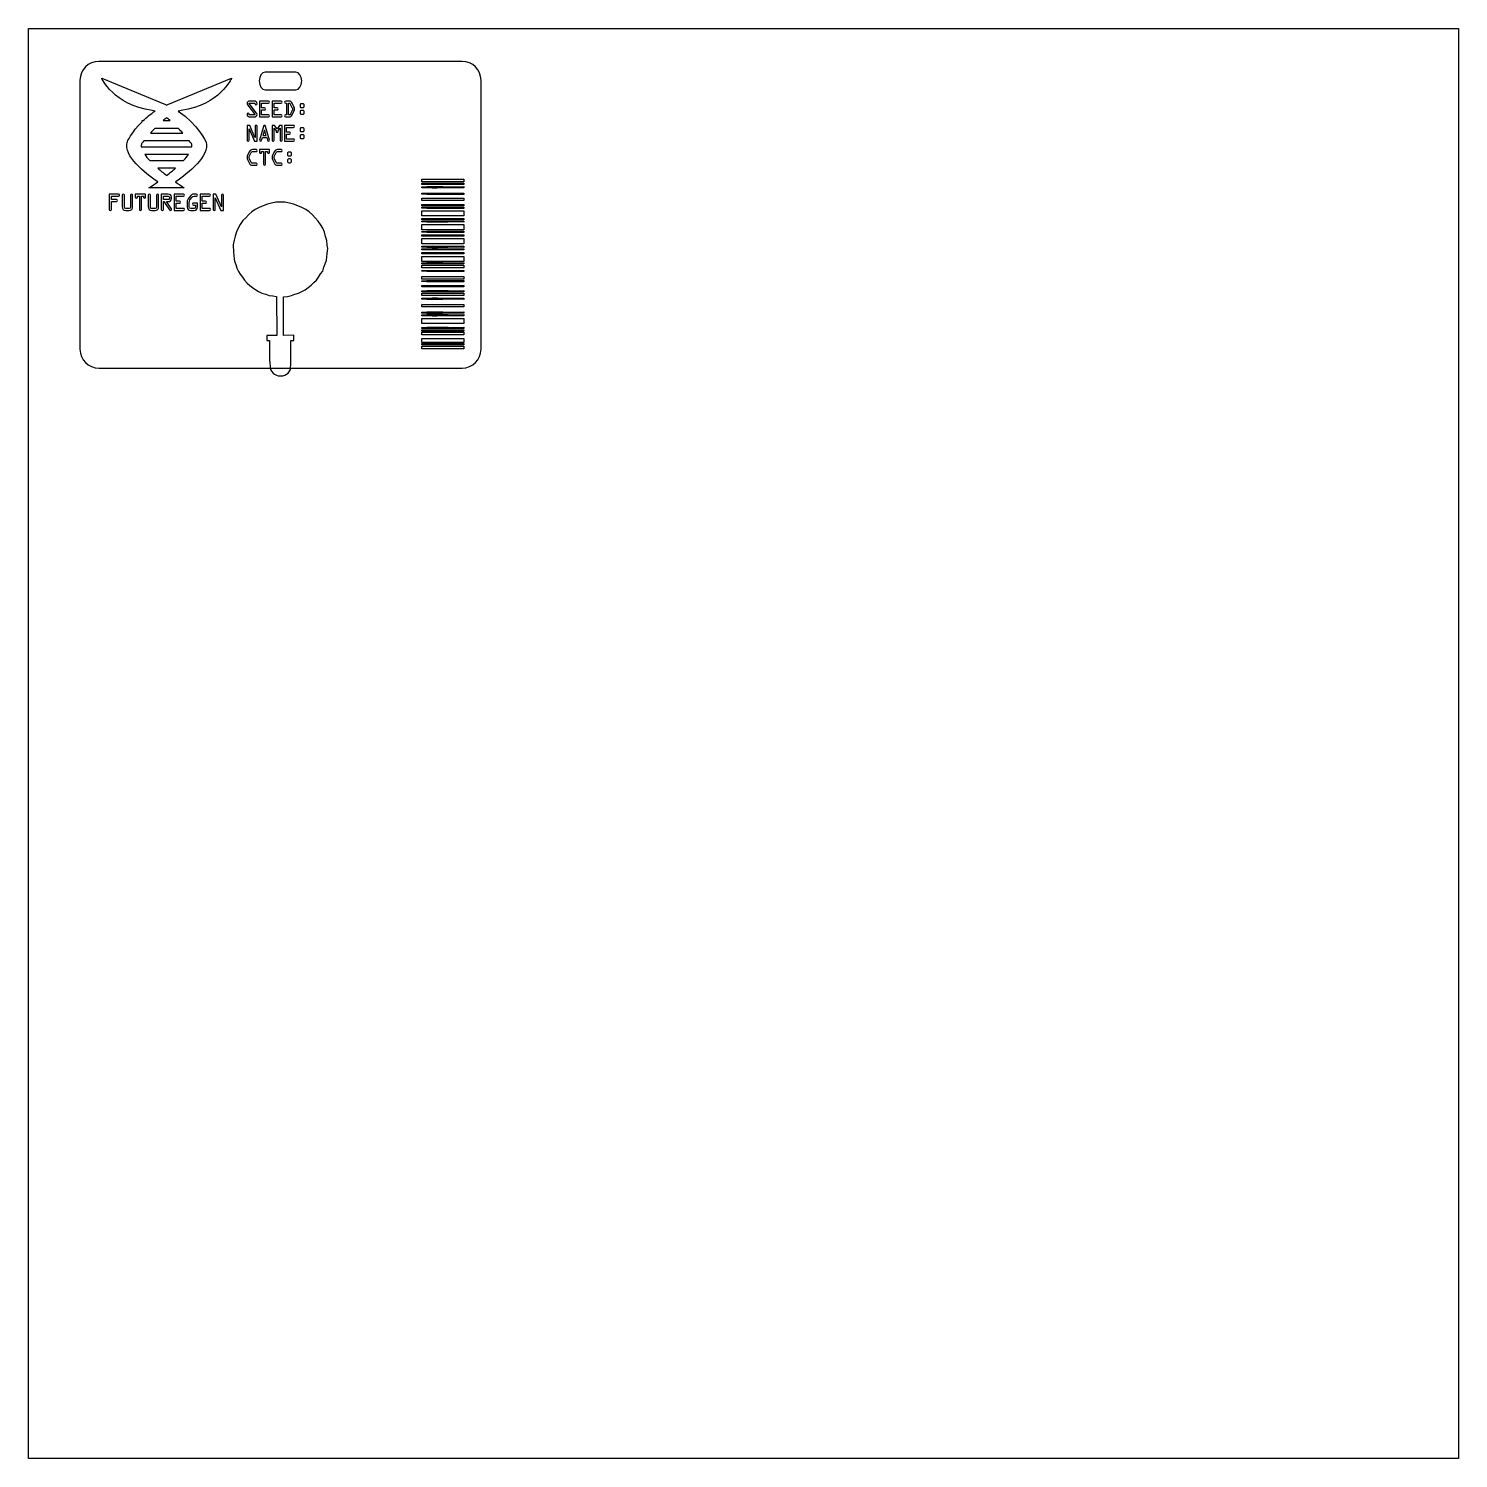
# Model space of a CAD drawing. Extents: x 3 to 303, y -6 to 294.
import ezdxf

# ---------------------------------------------------------------- set-up
doc = ezdxf.new("R2010")
doc.units = 0
doc.header["$MEASUREMENT"] = 0
doc.layers.add('LAYER_1', color=7, linetype='CONTINUOUS')

# ---------------------------------------------------------------- blocks, each defined once
blk = doc.blocks.new('BLOCK_2')
at = {"layer": 'LAYER_1', "color": 7}
for points, knots in [([(19.64, 259.68), (19.64, 259.68), (21.59, 259.68), (21.59, 259.68), (21.71, 259.68), (21.81, 259.61), (21.81, 259.46), (21.81, 259.3), (21.71, 259.24), (21.59, 259.24), (21.59, 259.24), (20.08, 259.24), (20.08, 259.24), (20.08, 259.24), (20.08, 258.56), (20.08, 258.56), (20.08, 258.56), (21.16, 258.56), (21.16, 258.56), (21.28, 258.56), (21.38, 258.5), (21.38, 258.34), (21.38, 258.18), (21.28, 258.12), (21.16, 258.12), (21.16, 258.12), (20.08, 258.12), (20.08, 258.12), (20.08, 258.12), (20.08, 256.48), (20.08, 256.48), (20.08, 256.34), (20.02, 256.26), (19.86, 256.26), (19.7, 256.26), (19.64, 256.34), (19.64, 256.48), (19.64, 256.48), (19.64, 259.68), (19.64, 259.68)], [0, 0, 0, 0, 1, 1, 1, 2, 2, 2, 3, 3, 3, 4, 4, 4, 5, 5, 5, 6, 6, 6, 7, 7, 7, 8, 8, 8, 9, 9, 9, 10, 10, 10, 11, 11, 11, 12, 12, 12, 13, 13, 13, 13]), ([(23.08, 256.26), (22.86, 256.26), (22.69, 256.31), (22.53, 256.48), (22.39, 256.65), (22.37, 256.8), (22.37, 257.01), (22.37, 257.01), (22.37, 259.46), (22.37, 259.46), (22.37, 259.6), (22.43, 259.68), (22.58, 259.68), (22.74, 259.68), (22.8, 259.6), (22.8, 259.46), (22.8, 259.46), (22.8, 257.01), (22.8, 257.01), (22.8, 256.76), (22.88, 256.7), (23.08, 256.7), (23.08, 256.7), (23.82, 256.7), (23.82, 256.7), (24.02, 256.7), (24.1, 256.76), (24.1, 257.01), (24.1, 257.01), (24.1, 259.46), (24.1, 259.46), (24.1, 259.6), (24.16, 259.68), (24.32, 259.68), (24.47, 259.68), (24.53, 259.6), (24.53, 259.46), (24.53, 259.46), (24.53, 257.01), (24.53, 257.01), (24.53, 256.8), (24.51, 256.65), (24.37, 256.48), (24.21, 256.31), (24.04, 256.26), (23.82, 256.26), (23.82, 256.26), (23.08, 256.26), (23.08, 256.26)], [0, 0, 0, 0, 1, 1, 1, 2, 2, 2, 3, 3, 3, 4, 4, 4, 5, 5, 5, 6, 6, 6, 7, 7, 7, 8, 8, 8, 9, 9, 9, 10, 10, 10, 11, 11, 11, 12, 12, 12, 13, 13, 13, 14, 14, 14, 15, 15, 15, 16, 16, 16, 16]), ([(25.53, 259.24), (25.53, 259.24), (25.53, 259.08), (25.53, 259.08), (25.53, 258.94), (25.47, 258.86), (25.31, 258.86), (25.15, 258.86), (25.09, 258.94), (25.09, 259.08), (25.09, 259.08), (25.09, 259.68), (25.09, 259.68), (25.09, 259.68), (27.26, 259.68), (27.26, 259.68), (27.26, 259.68), (27.26, 259.08), (27.26, 259.08), (27.26, 258.94), (27.2, 258.86), (27.04, 258.86), (26.88, 258.86), (26.82, 258.94), (26.82, 259.08), (26.82, 259.08), (26.82, 259.24), (26.82, 259.24), (26.82, 259.24), (26.39, 259.24), (26.39, 259.24), (26.39, 259.24), (26.39, 256.48), (26.39, 256.48), (26.39, 256.34), (26.33, 256.26), (26.17, 256.26), (26.02, 256.26), (25.95, 256.34), (25.95, 256.48), (25.95, 256.48), (25.95, 259.24), (25.95, 259.24), (25.95, 259.24), (25.53, 259.24), (25.53, 259.24)], [0, 0, 0, 0, 1, 1, 1, 2, 2, 2, 3, 3, 3, 4, 4, 4, 5, 5, 5, 6, 6, 6, 7, 7, 7, 8, 8, 8, 9, 9, 9, 10, 10, 10, 11, 11, 11, 12, 12, 12, 13, 13, 13, 14, 14, 14, 15, 15, 15, 15]), ([(28.52, 256.26), (28.3, 256.26), (28.13, 256.31), (27.98, 256.48), (27.83, 256.65), (27.81, 256.8), (27.81, 257.01), (27.81, 257.01), (27.81, 259.46), (27.81, 259.46), (27.81, 259.6), (27.87, 259.68), (28.03, 259.68), (28.19, 259.68), (28.25, 259.6), (28.25, 259.46), (28.25, 259.46), (28.25, 257.01), (28.25, 257.01), (28.25, 256.76), (28.33, 256.7), (28.52, 256.7), (28.52, 256.7), (29.27, 256.7), (29.27, 256.7), (29.47, 256.7), (29.54, 256.76), (29.54, 257.01), (29.54, 257.01), (29.54, 259.46), (29.54, 259.46), (29.54, 259.6), (29.6, 259.68), (29.76, 259.68), (29.92, 259.68), (29.98, 259.6), (29.98, 259.46), (29.98, 259.46), (29.98, 257.01), (29.98, 257.01), (29.98, 256.8), (29.96, 256.65), (29.82, 256.48), (29.66, 256.31), (29.49, 256.26), (29.27, 256.26), (29.27, 256.26), (28.52, 256.26), (28.52, 256.26)], [0, 0, 0, 0, 1, 1, 1, 2, 2, 2, 3, 3, 3, 4, 4, 4, 5, 5, 5, 6, 6, 6, 7, 7, 7, 8, 8, 8, 9, 9, 9, 10, 10, 10, 11, 11, 11, 12, 12, 12, 13, 13, 13, 14, 14, 14, 15, 15, 15, 16, 16, 16, 16]), ([(30.98, 256.48), (30.98, 256.34), (30.91, 256.26), (30.76, 256.26), (30.6, 256.26), (30.54, 256.34), (30.54, 256.48), (30.54, 256.48), (30.54, 259.68), (30.54, 259.68), (30.54, 259.68), (32.01, 259.68), (32.01, 259.68), (32.36, 259.68), (32.71, 259.43), (32.71, 259.04), (32.71, 259.04), (32.71, 258.74), (32.71, 258.74), (32.71, 258.32), (32.36, 258.11), (32.01, 258.11), (32.01, 258.11), (31.61, 258.11), (31.61, 258.11), (31.61, 258.11), (32.6, 256.7), (32.6, 256.7), (32.65, 256.63), (32.71, 256.55), (32.71, 256.47), (32.71, 256.34), (32.61, 256.26), (32.48, 256.26), (32.39, 256.26), (32.34, 256.31), (32.29, 256.38), (32.29, 256.38), (31.08, 258.11), (31.08, 258.11), (31.08, 258.11), (30.98, 258.11), (30.98, 258.11), (30.98, 258.11), (30.98, 256.48), (30.98, 256.48)], [0, 0, 0, 0, 1, 1, 1, 2, 2, 2, 3, 3, 3, 4, 4, 4, 5, 5, 5, 6, 6, 6, 7, 7, 7, 8, 8, 8, 9, 9, 9, 10, 10, 10, 11, 11, 11, 12, 12, 12, 13, 13, 13, 14, 14, 14, 15, 15, 15, 15]), ([(30.98, 258.55), (30.98, 258.55), (31.95, 258.55), (31.95, 258.55), (32.07, 258.55), (32.27, 258.56), (32.27, 258.74), (32.27, 258.74), (32.27, 259.04), (32.27, 259.04), (32.27, 259.22), (32.09, 259.24), (31.96, 259.24), (31.96, 259.24), (30.98, 259.24), (30.98, 259.24), (30.98, 259.24), (30.98, 258.55), (30.98, 258.55)], [0, 0, 0, 0, 1, 1, 1, 2, 2, 2, 3, 3, 3, 4, 4, 4, 5, 5, 5, 6, 6, 6, 6]), ([(35.21, 256.7), (35.32, 256.7), (35.43, 256.64), (35.43, 256.48), (35.43, 256.32), (35.32, 256.26), (35.21, 256.26), (35.21, 256.26), (33.26, 256.26), (33.26, 256.26), (33.26, 256.26), (33.26, 259.68), (33.26, 259.68), (33.26, 259.68), (35.21, 259.68), (35.21, 259.68), (35.32, 259.68), (35.43, 259.61), (35.43, 259.46), (35.43, 259.3), (35.32, 259.24), (35.21, 259.24), (35.21, 259.24), (33.7, 259.24), (33.7, 259.24), (33.7, 259.24), (33.7, 258.19), (33.7, 258.19), (33.7, 258.19), (34.35, 258.19), (34.35, 258.19), (34.46, 258.19), (34.57, 258.13), (34.57, 257.97), (34.57, 257.81), (34.46, 257.75), (34.35, 257.75), (34.35, 257.75), (33.7, 257.75), (33.7, 257.75), (33.7, 257.75), (33.7, 256.7), (33.7, 256.7), (33.7, 256.7), (35.21, 256.7), (35.21, 256.7)], [0, 0, 0, 0, 1, 1, 1, 2, 2, 2, 3, 3, 3, 4, 4, 4, 5, 5, 5, 6, 6, 6, 7, 7, 7, 8, 8, 8, 9, 9, 9, 10, 10, 10, 11, 11, 11, 12, 12, 12, 13, 13, 13, 14, 14, 14, 15, 15, 15, 15]), ([(37.29, 257.37), (37.17, 257.37), (37.07, 257.44), (37.07, 257.59), (37.07, 257.75), (37.17, 257.81), (37.29, 257.81), (37.29, 257.81), (38.15, 257.81), (38.15, 257.81), (38.15, 257.81), (38.15, 256.95), (38.15, 256.95), (38.15, 256.52), (37.87, 256.26), (37.45, 256.26), (37.45, 256.26), (36.7, 256.26), (36.7, 256.26), (36.49, 256.26), (36.34, 256.29), (36.19, 256.43), (36.02, 256.59), (35.98, 256.76), (35.98, 256.98), (35.98, 256.98), (35.98, 258.07), (35.98, 258.07), (35.98, 258.35), (36.05, 258.5), (36.21, 258.71), (36.21, 258.71), (36.73, 259.38), (36.73, 259.38), (36.91, 259.6), (37.06, 259.68), (37.35, 259.68), (37.35, 259.68), (37.93, 259.68), (37.93, 259.68), (38.05, 259.68), (38.15, 259.61), (38.15, 259.46), (38.15, 259.3), (38.05, 259.24), (37.93, 259.24), (37.93, 259.24), (37.41, 259.24), (37.41, 259.24), (37.17, 259.24), (37.18, 259.24), (37.04, 259.06), (37.04, 259.06), (36.56, 258.45), (36.56, 258.45), (36.42, 258.28), (36.42, 258.09), (36.42, 257.88), (36.42, 257.88), (36.42, 257.01), (36.42, 257.01), (36.42, 256.77), (36.48, 256.7), (36.73, 256.7), (36.73, 256.7), (37.42, 256.7), (37.42, 256.7), (37.58, 256.7), (37.71, 256.73), (37.71, 256.93), (37.71, 256.93), (37.71, 257.37), (37.71, 257.37), (37.71, 257.37), (37.29, 257.37), (37.29, 257.37)], [0, 0, 0, 0, 1, 1, 1, 2, 2, 2, 3, 3, 3, 4, 4, 4, 5, 5, 5, 6, 6, 6, 7, 7, 7, 8, 8, 8, 9, 9, 9, 10, 10, 10, 11, 11, 11, 12, 12, 12, 13, 13, 13, 14, 14, 14, 15, 15, 15, 16, 16, 16, 17, 17, 17, 18, 18, 18, 19, 19, 19, 20, 20, 20, 21, 21, 21, 22, 22, 22, 23, 23, 23, 24, 24, 24, 25, 25, 25, 25]), ([(40.66, 256.7), (40.77, 256.7), (40.88, 256.64), (40.88, 256.48), (40.88, 256.32), (40.77, 256.26), (40.66, 256.26), (40.66, 256.26), (38.71, 256.26), (38.71, 256.26), (38.71, 256.26), (38.71, 259.68), (38.71, 259.68), (38.71, 259.68), (40.66, 259.68), (40.66, 259.68), (40.77, 259.68), (40.88, 259.61), (40.88, 259.46), (40.88, 259.3), (40.77, 259.24), (40.66, 259.24), (40.66, 259.24), (39.15, 259.24), (39.15, 259.24), (39.15, 259.24), (39.15, 258.19), (39.15, 258.19), (39.15, 258.19), (39.79, 258.19), (39.79, 258.19), (39.91, 258.19), (40.01, 258.13), (40.01, 257.97), (40.01, 257.81), (39.91, 257.75), (39.79, 257.75), (39.79, 257.75), (39.15, 257.75), (39.15, 257.75), (39.15, 257.75), (39.15, 256.7), (39.15, 256.7), (39.15, 256.7), (40.66, 256.7), (40.66, 256.7)], [0, 0, 0, 0, 1, 1, 1, 2, 2, 2, 3, 3, 3, 4, 4, 4, 5, 5, 5, 6, 6, 6, 7, 7, 7, 8, 8, 8, 9, 9, 9, 10, 10, 10, 11, 11, 11, 12, 12, 12, 13, 13, 13, 14, 14, 14, 15, 15, 15, 15]), ([(43.17, 259.45), (43.17, 259.59), (43.23, 259.67), (43.39, 259.67), (43.54, 259.67), (43.61, 259.59), (43.61, 259.45), (43.61, 259.45), (43.61, 256.25), (43.61, 256.25), (43.61, 256.25), (43.03, 256.25), (43.03, 256.25), (43.03, 256.25), (41.88, 258.89), (41.88, 258.89), (41.88, 258.89), (41.88, 258.89), (41.88, 258.89), (41.88, 258.89), (41.87, 258.89), (41.87, 258.89), (41.87, 258.89), (41.87, 256.48), (41.87, 256.48), (41.87, 256.34), (41.81, 256.26), (41.65, 256.26), (41.49, 256.26), (41.43, 256.34), (41.43, 256.48), (41.43, 256.48), (41.43, 259.68), (41.43, 259.68), (41.43, 259.68), (42.01, 259.68), (42.01, 259.68), (42.01, 259.68), (43.16, 257.01), (43.16, 257.01), (43.16, 257.01), (43.15, 257.01), (43.15, 257.01), (43.15, 257.01), (43.16, 257.01), (43.16, 257.01), (43.16, 257.01), (43.17, 259.45), (43.17, 259.45)], [0, 0, 0, 0, 1, 1, 1, 2, 2, 2, 3, 3, 3, 4, 4, 4, 5, 5, 5, 6, 6, 6, 7, 7, 7, 8, 8, 8, 9, 9, 9, 10, 10, 10, 11, 11, 11, 12, 12, 12, 13, 13, 13, 14, 14, 14, 15, 15, 15, 16, 16, 16, 16])]:
    blk.add_open_spline(points, degree=3, knots=knots, dxfattribs=at)
blk = doc.blocks.new('BLOCK_3')
at = {"layer": 'LAYER_1', "color": 3}
blk.add_lwpolyline([(54.81, 230.03), (52.68, 230.03), (52.68, 228.97), (53.22, 228.97), (53.22, 228.97), (53.22, 227.74), (53.22, 224.74), (53.22, 224.74), (53.31, 224.3), (53.48, 222.86), (53.66, 222.51), (54.01, 222.15), (54.28, 221.89), (54.72, 221.71), (55.07, 221.53), (55.6, 221.53), (55.6, 221.53), (56.04, 221.53), (56.48, 221.71), (56.83, 221.89), (57.19, 222.15), (57.45, 222.51), (57.63, 222.86), (57.72, 224.3), (57.72, 224.74), (57.72, 227.74), (57.72, 227.74), (57.72, 228.97), (58.33, 228.97), (58.33, 230.08), (56.22, 230.03)], dxfattribs=at)
blk.add_open_spline([(56.22, 230.03), (56.22, 230.03), (56.22, 230.03), (56.22, 230.03), (56.22, 230.03), (56.22, 230.03), (56.22, 230.03), (56.22, 230.03), (56.21, 238.14), (56.21, 238.14), (56.21, 238.14), (56.21, 238.14), (56.21, 238.14), (56.21, 238.14), (57, 238.23), (57, 238.23), (57, 238.23), (57.87, 238.4), (57.87, 238.4), (57.87, 238.4), (58.57, 238.67), (58.57, 238.67), (58.57, 238.67), (59.35, 238.93), (59.35, 238.93), (59.35, 238.93), (60.05, 239.28), (60.05, 239.28), (60.05, 239.28), (60.75, 239.63), (60.75, 239.63), (60.75, 239.63), (61.36, 240.06), (61.36, 240.06), (61.36, 240.06), (61.97, 240.59), (61.97, 240.59), (61.97, 240.59), (62.58, 241.11), (62.58, 241.11), (62.58, 241.11), (63.11, 241.63), (63.11, 241.63), (63.11, 241.63), (63.55, 242.25), (63.55, 242.25), (63.55, 242.25), (63.98, 242.94), (63.98, 242.94), (63.98, 242.94), (64.42, 243.55), (64.42, 243.55), (64.42, 243.55), (64.68, 244.34), (64.68, 244.34), (64.68, 244.34), (64.94, 245.04), (64.94, 245.04), (64.94, 245.04), (65.2, 245.83), (65.2, 245.83), (65.2, 245.83), (65.2, 245.83), (65.2, 245.83), (65.2, 245.83), (65.38, 247.22), (65.38, 247.22), (65.38, 247.22), (65.38, 247.22), (65.38, 247.22), (65.38, 247.22), (65.47, 248.27), (65.47, 248.27), (65.47, 248.27), (65.38, 248.97), (65.38, 248.97), (65.38, 248.97), (65.38, 248.97), (65.38, 248.97), (65.38, 248.97), (65.29, 249.93), (65.29, 249.93), (65.29, 249.93), (65.03, 250.8), (65.03, 250.8), (65.03, 250.8), (64.77, 251.68), (64.77, 251.68), (64.77, 251.68), (64.42, 252.55), (64.42, 252.55), (64.42, 252.55), (63.98, 253.33), (63.98, 253.33), (63.98, 253.33), (63.46, 254.03), (63.46, 254.03), (63.46, 254.03), (62.85, 254.73), (62.85, 254.73), (62.85, 254.73), (62.24, 255.34), (62.24, 255.34), (62.24, 255.34), (61.54, 255.95), (61.54, 255.95), (61.54, 255.95), (60.84, 256.48), (60.84, 256.48), (60.84, 256.48), (60.05, 256.91), (60.05, 256.91), (60.05, 256.91), (59.18, 257.26), (59.18, 257.26), (59.18, 257.26), (58.31, 257.61), (58.31, 257.61), (58.31, 257.61), (57.43, 257.79), (57.43, 257.79), (57.43, 257.79), (56.47, 257.96), (56.47, 257.96), (56.47, 257.96), (55.51, 257.96), (55.51, 257.96), (55.51, 257.96), (55.51, 257.96), (55.51, 257.96), (55.51, 257.96), (54.55, 257.96), (54.55, 257.96), (54.55, 257.96), (53.68, 257.79), (53.68, 257.79), (53.68, 257.79), (52.81, 257.61), (52.81, 257.61), (52.81, 257.61), (51.93, 257.26), (51.93, 257.26), (51.93, 257.26), (51.06, 256.91), (51.06, 256.91), (51.06, 256.91), (50.27, 256.48), (50.27, 256.48), (50.27, 256.48), (49.57, 255.95), (49.57, 255.95), (49.57, 255.95), (48.88, 255.43), (48.88, 255.43), (48.88, 255.43), (48.27, 254.73), (48.27, 254.73), (48.27, 254.73), (47.65, 254.12), (47.65, 254.12), (47.65, 254.12), (47.13, 253.33), (47.13, 253.33), (47.13, 253.33), (46.69, 252.55), (46.69, 252.55), (46.69, 252.55), (46.34, 251.76), (46.34, 251.76), (46.34, 251.76), (46.08, 250.89), (46.08, 250.89), (46.08, 250.89), (45.82, 250.02), (45.82, 250.02), (45.82, 250.02), (45.65, 249.06), (45.65, 249.06), (45.65, 249.06), (45.65, 249.06), (45.65, 249.06), (45.65, 249.06), (45.73, 247.48), (45.73, 247.48), (45.73, 247.48), (45.73, 247.48), (45.73, 247.48), (45.73, 247.48), (45.82, 246.09), (45.82, 246.09), (45.82, 246.09), (45.91, 245.65), (45.91, 245.65), (45.91, 245.65), (45.91, 245.65), (45.91, 245.65), (45.91, 245.65), (46.17, 244.95), (46.17, 244.95), (46.17, 244.95), (46.43, 244.17), (46.43, 244.17), (46.43, 244.17), (46.78, 243.47), (46.78, 243.47), (46.78, 243.47), (47.13, 242.86), (47.13, 242.86), (47.13, 242.86), (47.57, 242.25), (47.57, 242.25), (47.57, 242.25), (48, 241.63), (48, 241.63), (48, 241.63), (48.53, 241.02), (48.53, 241.02), (48.53, 241.02), (49.14, 240.5), (49.14, 240.5), (49.14, 240.5), (49.66, 240.06), (49.66, 240.06), (49.66, 240.06), (50.36, 239.63), (50.36, 239.63), (50.36, 239.63), (50.97, 239.28), (50.97, 239.28), (50.97, 239.28), (51.67, 238.93), (51.67, 238.93), (51.67, 238.93), (52.46, 238.67), (52.46, 238.67), (52.46, 238.67), (53.15, 238.4), (53.15, 238.4), (53.15, 238.4), (53.94, 238.32), (53.94, 238.32), (53.94, 238.32), (54.73, 238.23), (54.73, 238.23), (54.73, 238.23), (54.81, 230.03), (54.81, 230.03), (54.81, 230.03), (54.81, 230.03), (54.81, 230.03), (54.81, 230.03), (54.81, 230.03), (54.81, 230.03)], degree=3, knots=[0, 0, 0, 0, 1, 1, 1, 2, 2, 2, 3, 3, 3, 4, 4, 4, 5, 5, 5, 6, 6, 6, 7, 7, 7, 8, 8, 8, 9, 9, 9, 10, 10, 10, 11, 11, 11, 12, 12, 12, 13, 13, 13, 14, 14, 14, 15, 15, 15, 16, 16, 16, 17, 17, 17, 18, 18, 18, 19, 19, 19, 20, 20, 20, 21, 21, 21, 22, 22, 22, 23, 23, 23, 24, 24, 24, 25, 25, 25, 26, 26, 26, 27, 27, 27, 28, 28, 28, 29, 29, 29, 30, 30, 30, 31, 31, 31, 32, 32, 32, 33, 33, 33, 34, 34, 34, 35, 35, 35, 36, 36, 36, 37, 37, 37, 38, 38, 38, 39, 39, 39, 40, 40, 40, 41, 41, 41, 42, 42, 42, 43, 43, 43, 44, 44, 44, 45, 45, 45, 46, 46, 46, 47, 47, 47, 48, 48, 48, 49, 49, 49, 50, 50, 50, 51, 51, 51, 52, 52, 52, 53, 53, 53, 54, 54, 54, 55, 55, 55, 56, 56, 56, 57, 57, 57, 58, 58, 58, 59, 59, 59, 60, 60, 60, 61, 61, 61, 62, 62, 62, 63, 63, 63, 64, 64, 64, 65, 65, 65, 66, 66, 66, 67, 67, 67, 68, 68, 68, 69, 69, 69, 70, 70, 70, 71, 71, 71, 72, 72, 72, 73, 73, 73, 74, 74, 74, 75, 75, 75, 76, 76, 76, 77, 77, 77, 78, 78, 78, 79, 79, 79, 80, 80, 80, 81, 81, 81, 82, 82, 82, 83, 83, 83, 84, 84, 84, 84], dxfattribs=at)
blk = doc.blocks.new('BLOCK_4')
at = {"layer": 'LAYER_1', "color": 7}
blk.add_lwpolyline([(52.21, 273.11), (52.2, 273.11), (51.87, 271.96), (52.54, 271.96), (52.21, 273.11)], dxfattribs=at)
for points, knots in [([(50.48, 276.73), (50.57, 276.62), (50.63, 276.52), (50.63, 276.38), (50.63, 276.06), (50.39, 275.9), (50.1, 275.9), (50.1, 275.9), (49.16, 275.9), (49.16, 275.9), (49, 275.9), (48.86, 275.93), (48.74, 276.04), (48.62, 276.13), (48.54, 276.28), (48.54, 276.43), (48.54, 276.57), (48.61, 276.68), (48.76, 276.68), (48.89, 276.68), (48.96, 276.58), (48.96, 276.47), (48.96, 276.34), (49.03, 276.32), (49.15, 276.32), (49.15, 276.32), (50.07, 276.32), (50.07, 276.32), (50.1, 276.32), (50.21, 276.31), (50.21, 276.37), (50.21, 276.41), (50.15, 276.47), (50.13, 276.5), (50.13, 276.5), (48.68, 278.36), (48.68, 278.36), (48.59, 278.48), (48.54, 278.56), (48.54, 278.71), (48.54, 278.88), (48.62, 279.02), (48.76, 279.12), (48.88, 279.19), (48.98, 279.19), (49.11, 279.19), (49.11, 279.19), (50.01, 279.19), (50.01, 279.19), (50.17, 279.19), (50.31, 279.16), (50.43, 279.05), (50.54, 278.96), (50.63, 278.8), (50.63, 278.65), (50.63, 278.52), (50.56, 278.41), (50.41, 278.41), (50.28, 278.41), (50.21, 278.49), (50.21, 278.6), (50.21, 278.75), (50.13, 278.77), (50, 278.77), (50, 278.77), (49.11, 278.77), (49.11, 278.77), (49.06, 278.77), (48.96, 278.78), (48.96, 278.71), (48.96, 278.67), (49.01, 278.62), (49.03, 278.6), (49.03, 278.6), (50.48, 276.73), (50.48, 276.73)], [0, 0, 0, 0, 1, 1, 1, 2, 2, 2, 3, 3, 3, 4, 4, 4, 5, 5, 5, 6, 6, 6, 7, 7, 7, 8, 8, 8, 9, 9, 9, 10, 10, 10, 11, 11, 11, 12, 12, 12, 13, 13, 13, 14, 14, 14, 15, 15, 15, 16, 16, 16, 17, 17, 17, 18, 18, 18, 19, 19, 19, 20, 20, 20, 21, 21, 21, 22, 22, 22, 23, 23, 23, 24, 24, 24, 25, 25, 25, 25]), ([(53.04, 276.32), (53.15, 276.32), (53.25, 276.26), (53.25, 276.11), (53.25, 275.96), (53.15, 275.9), (53.04, 275.9), (53.04, 275.9), (51.16, 275.9), (51.16, 275.9), (51.16, 275.9), (51.16, 279.19), (51.16, 279.19), (51.16, 279.19), (53.04, 279.19), (53.04, 279.19), (53.15, 279.19), (53.25, 279.13), (53.25, 278.98), (53.25, 278.83), (53.15, 278.77), (53.04, 278.77), (53.04, 278.77), (51.59, 278.77), (51.59, 278.77), (51.59, 278.77), (51.59, 277.76), (51.59, 277.76), (51.59, 277.76), (52.21, 277.76), (52.21, 277.76), (52.32, 277.76), (52.42, 277.7), (52.42, 277.55), (52.42, 277.39), (52.32, 277.34), (52.21, 277.34), (52.21, 277.34), (51.59, 277.34), (51.59, 277.34), (51.59, 277.34), (51.59, 276.32), (51.59, 276.32), (51.59, 276.32), (53.04, 276.32), (53.04, 276.32)], [0, 0, 0, 0, 1, 1, 1, 2, 2, 2, 3, 3, 3, 4, 4, 4, 5, 5, 5, 6, 6, 6, 7, 7, 7, 8, 8, 8, 9, 9, 9, 10, 10, 10, 11, 11, 11, 12, 12, 12, 13, 13, 13, 14, 14, 14, 15, 15, 15, 15]), ([(55.67, 276.32), (55.78, 276.32), (55.88, 276.26), (55.88, 276.11), (55.88, 275.96), (55.78, 275.9), (55.67, 275.9), (55.67, 275.9), (53.79, 275.9), (53.79, 275.9), (53.79, 275.9), (53.79, 279.19), (53.79, 279.19), (53.79, 279.19), (55.67, 279.19), (55.67, 279.19), (55.78, 279.19), (55.88, 279.13), (55.88, 278.98), (55.88, 278.83), (55.78, 278.77), (55.67, 278.77), (55.67, 278.77), (54.21, 278.77), (54.21, 278.77), (54.21, 278.77), (54.21, 277.76), (54.21, 277.76), (54.21, 277.76), (54.83, 277.76), (54.83, 277.76), (54.94, 277.76), (55.04, 277.7), (55.04, 277.55), (55.04, 277.39), (54.94, 277.34), (54.83, 277.34), (54.83, 277.34), (54.21, 277.34), (54.21, 277.34), (54.21, 277.34), (54.21, 276.32), (54.21, 276.32), (54.21, 276.32), (55.67, 276.32), (55.67, 276.32)], [0, 0, 0, 0, 1, 1, 1, 2, 2, 2, 3, 3, 3, 4, 4, 4, 5, 5, 5, 6, 6, 6, 7, 7, 7, 8, 8, 8, 9, 9, 9, 10, 10, 10, 11, 11, 11, 12, 12, 12, 13, 13, 13, 14, 14, 14, 15, 15, 15, 15]), ([(56.83, 278.77), (56.83, 278.77), (56.67, 278.77), (56.67, 278.77), (56.53, 278.77), (56.41, 278.82), (56.41, 278.98), (56.41, 279.13), (56.53, 279.19), (56.66, 279.19), (56.66, 279.19), (57.36, 279.19), (57.36, 279.19), (57.69, 279.19), (57.86, 279.06), (58, 278.77), (58, 278.77), (58.38, 278.02), (58.38, 278.02), (58.46, 277.85), (58.5, 277.73), (58.5, 277.53), (58.5, 277.36), (58.46, 277.22), (58.38, 277.07), (58.38, 277.07), (57.99, 276.3), (57.99, 276.3), (57.85, 276), (57.66, 275.9), (57.33, 275.9), (57.33, 275.9), (56.62, 275.9), (56.62, 275.9), (56.51, 275.9), (56.41, 275.96), (56.41, 276.11), (56.41, 276.26), (56.51, 276.32), (56.62, 276.32), (56.62, 276.32), (56.83, 276.32), (56.83, 276.32), (56.83, 276.32), (56.83, 278.77), (56.83, 278.77)], [0, 0, 0, 0, 1, 1, 1, 2, 2, 2, 3, 3, 3, 4, 4, 4, 5, 5, 5, 6, 6, 6, 7, 7, 7, 8, 8, 8, 9, 9, 9, 10, 10, 10, 11, 11, 11, 12, 12, 12, 13, 13, 13, 14, 14, 14, 15, 15, 15, 15]), ([(57.25, 276.32), (57.25, 276.32), (57.33, 276.32), (57.33, 276.32), (57.51, 276.32), (57.55, 276.35), (57.63, 276.5), (57.63, 276.5), (58, 277.25), (58, 277.25), (58.05, 277.35), (58.08, 277.42), (58.08, 277.53), (58.08, 277.67), (58.03, 277.75), (57.97, 277.88), (57.97, 277.88), (57.62, 278.59), (57.62, 278.59), (57.53, 278.77), (57.5, 278.77), (57.3, 278.77), (57.3, 278.77), (57.25, 278.77), (57.25, 278.77), (57.25, 278.77), (57.25, 276.32), (57.25, 276.32)], [0, 0, 0, 0, 1, 1, 1, 2, 2, 2, 3, 3, 3, 4, 4, 4, 5, 5, 5, 6, 6, 6, 7, 7, 7, 8, 8, 8, 9, 9, 9, 9]), ([(59.93, 277.88), (59.84, 277.88), (59.77, 277.88), (59.71, 277.96), (59.66, 278.02), (59.66, 278.07), (59.66, 278.15), (59.66, 278.15), (59.66, 278.38), (59.66, 278.38), (59.66, 278.47), (59.66, 278.51), (59.71, 278.58), (59.77, 278.66), (59.84, 278.66), (59.93, 278.66), (59.93, 278.66), (60.23, 278.66), (60.23, 278.66), (60.33, 278.66), (60.4, 278.66), (60.45, 278.58), (60.5, 278.51), (60.5, 278.47), (60.5, 278.38), (60.5, 278.38), (60.5, 278.15), (60.5, 278.15), (60.5, 278.07), (60.5, 278.02), (60.45, 277.96), (60.4, 277.88), (60.33, 277.88), (60.23, 277.88), (60.23, 277.88), (59.93, 277.88), (59.93, 277.88)], [0, 0, 0, 0, 1, 1, 1, 2, 2, 2, 3, 3, 3, 4, 4, 4, 5, 5, 5, 6, 6, 6, 7, 7, 7, 8, 8, 8, 9, 9, 9, 10, 10, 10, 11, 11, 11, 12, 12, 12, 12]), ([(59.93, 276.44), (59.84, 276.44), (59.77, 276.44), (59.71, 276.52), (59.66, 276.58), (59.66, 276.63), (59.66, 276.71), (59.66, 276.71), (59.66, 276.95), (59.66, 276.95), (59.66, 277.03), (59.66, 277.07), (59.71, 277.14), (59.77, 277.22), (59.84, 277.22), (59.93, 277.22), (59.93, 277.22), (60.23, 277.22), (60.23, 277.22), (60.33, 277.22), (60.4, 277.22), (60.45, 277.14), (60.5, 277.07), (60.5, 277.03), (60.5, 276.95), (60.5, 276.95), (60.5, 276.71), (60.5, 276.71), (60.5, 276.63), (60.5, 276.58), (60.45, 276.52), (60.4, 276.44), (60.33, 276.44), (60.23, 276.44), (60.23, 276.44), (59.93, 276.44), (59.93, 276.44)], [0, 0, 0, 0, 1, 1, 1, 2, 2, 2, 3, 3, 3, 4, 4, 4, 5, 5, 5, 6, 6, 6, 7, 7, 7, 8, 8, 8, 9, 9, 9, 10, 10, 10, 11, 11, 11, 12, 12, 12, 12]), ([(50.21, 273.9), (50.21, 274.03), (50.27, 274.11), (50.42, 274.11), (50.57, 274.11), (50.63, 274.03), (50.63, 273.9), (50.63, 273.9), (50.63, 270.82), (50.63, 270.82), (50.63, 270.82), (50.07, 270.82), (50.07, 270.82), (50.07, 270.82), (48.97, 273.36), (48.97, 273.36), (48.97, 273.36), (48.97, 273.36), (48.97, 273.36), (48.97, 273.36), (48.96, 273.36), (48.96, 273.36), (48.96, 273.36), (48.96, 271.03), (48.96, 271.03), (48.96, 270.9), (48.9, 270.82), (48.75, 270.82), (48.6, 270.82), (48.54, 270.9), (48.54, 271.03), (48.54, 271.03), (48.54, 274.11), (48.54, 274.11), (48.54, 274.11), (49.1, 274.11), (49.1, 274.11), (49.1, 274.11), (50.2, 271.54), (50.2, 271.54), (50.2, 271.54), (50.2, 271.54), (50.2, 271.54), (50.2, 271.54), (50.21, 271.54), (50.21, 271.54), (50.21, 271.54), (50.21, 273.9), (50.21, 273.9)], [0, 0, 0, 0, 1, 1, 1, 2, 2, 2, 3, 3, 3, 4, 4, 4, 5, 5, 5, 6, 6, 6, 7, 7, 7, 8, 8, 8, 9, 9, 9, 10, 10, 10, 11, 11, 11, 12, 12, 12, 13, 13, 13, 14, 14, 14, 15, 15, 15, 16, 16, 16, 16]), ([(51.99, 273.9), (52.03, 274.01), (52.07, 274.11), (52.21, 274.11), (52.35, 274.11), (52.4, 274.01), (52.43, 273.9), (52.43, 273.9), (53.25, 271.03), (53.25, 271.03), (53.27, 270.93), (53.16, 270.82), (53.04, 270.82), (52.91, 270.82), (52.84, 270.93), (52.81, 271.03), (52.81, 271.03), (52.66, 271.54), (52.66, 271.54), (52.66, 271.54), (51.76, 271.54), (51.76, 271.54), (51.76, 271.54), (51.59, 271.03), (51.59, 271.03), (51.57, 270.93), (51.5, 270.82), (51.37, 270.82), (51.25, 270.82), (51.13, 270.93), (51.16, 271.03), (51.16, 271.03), (51.99, 273.9), (51.99, 273.9)], [0, 0, 0, 0, 1, 1, 1, 2, 2, 2, 3, 3, 3, 4, 4, 4, 5, 5, 5, 6, 6, 6, 7, 7, 7, 8, 8, 8, 9, 9, 9, 10, 10, 10, 11, 11, 11, 11]), ([(55.35, 274.11), (55.35, 274.11), (55.88, 274.11), (55.88, 274.11), (55.88, 274.11), (55.88, 271.03), (55.88, 271.03), (55.88, 270.9), (55.82, 270.82), (55.67, 270.82), (55.51, 270.82), (55.46, 270.9), (55.46, 271.03), (55.46, 271.03), (55.46, 273.53), (55.46, 273.53), (55.46, 273.53), (55.45, 273.53), (55.45, 273.53), (55.45, 273.53), (55.04, 272.93), (55.04, 272.93), (55.04, 272.93), (55.04, 272.86), (55.04, 272.86), (55.04, 272.73), (54.99, 272.61), (54.83, 272.61), (54.68, 272.61), (54.62, 272.73), (54.62, 272.86), (54.62, 272.86), (54.62, 272.93), (54.62, 272.93), (54.62, 272.93), (54.22, 273.53), (54.22, 273.53), (54.22, 273.53), (54.21, 273.53), (54.21, 273.53), (54.21, 273.53), (54.21, 271.03), (54.21, 271.03), (54.21, 270.9), (54.15, 270.82), (54, 270.82), (53.85, 270.82), (53.79, 270.9), (53.79, 271.03), (53.79, 271.03), (53.79, 274.11), (53.79, 274.11), (53.79, 274.11), (54.32, 274.11), (54.32, 274.11), (54.32, 274.11), (54.83, 273.37), (54.83, 273.37), (54.83, 273.37), (55.35, 274.11), (55.35, 274.11)], [0, 0, 0, 0, 1, 1, 1, 2, 2, 2, 3, 3, 3, 4, 4, 4, 5, 5, 5, 6, 6, 6, 7, 7, 7, 8, 8, 8, 9, 9, 9, 10, 10, 10, 11, 11, 11, 12, 12, 12, 13, 13, 13, 14, 14, 14, 15, 15, 15, 16, 16, 16, 17, 17, 17, 18, 18, 18, 19, 19, 19, 20, 20, 20, 20]), ([(58.29, 271.24), (58.4, 271.24), (58.5, 271.18), (58.5, 271.03), (58.5, 270.88), (58.4, 270.82), (58.29, 270.82), (58.29, 270.82), (56.41, 270.82), (56.41, 270.82), (56.41, 270.82), (56.41, 274.11), (56.41, 274.11), (56.41, 274.11), (58.29, 274.11), (58.29, 274.11), (58.4, 274.11), (58.5, 274.05), (58.5, 273.9), (58.5, 273.75), (58.4, 273.69), (58.29, 273.69), (58.29, 273.69), (56.84, 273.69), (56.84, 273.69), (56.84, 273.69), (56.84, 272.68), (56.84, 272.68), (56.84, 272.68), (57.46, 272.68), (57.46, 272.68), (57.57, 272.68), (57.67, 272.62), (57.67, 272.47), (57.67, 272.31), (57.57, 272.26), (57.46, 272.26), (57.46, 272.26), (56.84, 272.26), (56.84, 272.26), (56.84, 272.26), (56.84, 271.24), (56.84, 271.24), (56.84, 271.24), (58.29, 271.24), (58.29, 271.24)], [0, 0, 0, 0, 1, 1, 1, 2, 2, 2, 3, 3, 3, 4, 4, 4, 5, 5, 5, 6, 6, 6, 7, 7, 7, 8, 8, 8, 9, 9, 9, 10, 10, 10, 11, 11, 11, 12, 12, 12, 13, 13, 13, 14, 14, 14, 15, 15, 15, 15]), ([(59.93, 272.8), (59.84, 272.8), (59.77, 272.8), (59.71, 272.88), (59.66, 272.94), (59.66, 272.99), (59.66, 273.07), (59.66, 273.07), (59.66, 273.3), (59.66, 273.3), (59.66, 273.39), (59.66, 273.43), (59.71, 273.49), (59.77, 273.58), (59.84, 273.58), (59.93, 273.58), (59.93, 273.58), (60.23, 273.58), (60.23, 273.58), (60.33, 273.58), (60.4, 273.58), (60.45, 273.49), (60.5, 273.43), (60.5, 273.39), (60.5, 273.3), (60.5, 273.3), (60.5, 273.07), (60.5, 273.07), (60.5, 272.99), (60.5, 272.94), (60.45, 272.88), (60.4, 272.8), (60.33, 272.8), (60.23, 272.8), (60.23, 272.8), (59.93, 272.8), (59.93, 272.8)], [0, 0, 0, 0, 1, 1, 1, 2, 2, 2, 3, 3, 3, 4, 4, 4, 5, 5, 5, 6, 6, 6, 7, 7, 7, 8, 8, 8, 9, 9, 9, 10, 10, 10, 11, 11, 11, 12, 12, 12, 12]), ([(59.93, 271.36), (59.84, 271.36), (59.77, 271.36), (59.71, 271.44), (59.66, 271.5), (59.66, 271.55), (59.66, 271.63), (59.66, 271.63), (59.66, 271.87), (59.66, 271.87), (59.66, 271.95), (59.66, 271.99), (59.71, 272.06), (59.77, 272.14), (59.84, 272.14), (59.93, 272.14), (59.93, 272.14), (60.23, 272.14), (60.23, 272.14), (60.33, 272.14), (60.4, 272.14), (60.45, 272.06), (60.5, 271.99), (60.5, 271.95), (60.5, 271.87), (60.5, 271.87), (60.5, 271.63), (60.5, 271.63), (60.5, 271.55), (60.5, 271.5), (60.45, 271.44), (60.4, 271.36), (60.33, 271.36), (60.23, 271.36), (60.23, 271.36), (59.93, 271.36), (59.93, 271.36)], [0, 0, 0, 0, 1, 1, 1, 2, 2, 2, 3, 3, 3, 4, 4, 4, 5, 5, 5, 6, 6, 6, 7, 7, 7, 8, 8, 8, 9, 9, 9, 10, 10, 10, 11, 11, 11, 12, 12, 12, 12]), ([(49.68, 265.74), (49.36, 265.74), (49.18, 265.87), (49.04, 266.14), (49.04, 266.14), (48.65, 266.93), (48.65, 266.93), (48.58, 267.07), (48.54, 267.21), (48.54, 267.37), (48.54, 267.56), (48.57, 267.67), (48.66, 267.84), (48.66, 267.84), (49.05, 268.63), (49.05, 268.63), (49.19, 268.92), (49.37, 269.03), (49.7, 269.03), (49.7, 269.03), (50.42, 269.03), (50.42, 269.03), (50.51, 269.03), (50.63, 268.98), (50.63, 268.82), (50.63, 268.67), (50.51, 268.61), (50.42, 268.61), (50.42, 268.61), (49.71, 268.61), (49.71, 268.61), (49.53, 268.61), (49.5, 268.59), (49.42, 268.43), (49.42, 268.43), (49.05, 267.7), (49.05, 267.7), (49, 267.58), (48.96, 267.51), (48.96, 267.37), (48.96, 267.26), (49, 267.18), (49.05, 267.08), (49.05, 267.08), (49.41, 266.35), (49.41, 266.35), (49.5, 266.18), (49.54, 266.16), (49.73, 266.16), (49.73, 266.16), (50.42, 266.16), (50.42, 266.16), (50.51, 266.16), (50.63, 266.11), (50.63, 265.95), (50.63, 265.8), (50.51, 265.74), (50.42, 265.74), (50.42, 265.74), (49.68, 265.74), (49.68, 265.74)], [0, 0, 0, 0, 1, 1, 1, 2, 2, 2, 3, 3, 3, 4, 4, 4, 5, 5, 5, 6, 6, 6, 7, 7, 7, 8, 8, 8, 9, 9, 9, 10, 10, 10, 11, 11, 11, 12, 12, 12, 13, 13, 13, 14, 14, 14, 15, 15, 15, 16, 16, 16, 17, 17, 17, 18, 18, 18, 19, 19, 19, 20, 20, 20, 20]), ([(51.59, 268.61), (51.59, 268.61), (51.59, 268.46), (51.59, 268.46), (51.59, 268.32), (51.53, 268.25), (51.38, 268.25), (51.22, 268.25), (51.16, 268.32), (51.16, 268.46), (51.16, 268.46), (51.16, 269.03), (51.16, 269.03), (51.16, 269.03), (53.25, 269.03), (53.25, 269.03), (53.25, 269.03), (53.25, 268.46), (53.25, 268.46), (53.25, 268.32), (53.19, 268.25), (53.04, 268.25), (52.89, 268.25), (52.83, 268.32), (52.83, 268.46), (52.83, 268.46), (52.83, 268.61), (52.83, 268.61), (52.83, 268.61), (52.42, 268.61), (52.42, 268.61), (52.42, 268.61), (52.42, 265.95), (52.42, 265.95), (52.42, 265.82), (52.36, 265.74), (52.21, 265.74), (52.06, 265.74), (52, 265.82), (52, 265.95), (52, 265.95), (52, 268.61), (52, 268.61), (52, 268.61), (51.59, 268.61), (51.59, 268.61)], [0, 0, 0, 0, 1, 1, 1, 2, 2, 2, 3, 3, 3, 4, 4, 4, 5, 5, 5, 6, 6, 6, 7, 7, 7, 8, 8, 8, 9, 9, 9, 10, 10, 10, 11, 11, 11, 12, 12, 12, 13, 13, 13, 14, 14, 14, 15, 15, 15, 15]), ([(54.93, 265.74), (54.61, 265.74), (54.43, 265.87), (54.29, 266.14), (54.29, 266.14), (53.9, 266.93), (53.9, 266.93), (53.83, 267.07), (53.79, 267.21), (53.79, 267.37), (53.79, 267.56), (53.82, 267.67), (53.91, 267.84), (53.91, 267.84), (54.3, 268.63), (54.3, 268.63), (54.44, 268.92), (54.62, 269.03), (54.95, 269.03), (54.95, 269.03), (55.67, 269.03), (55.67, 269.03), (55.76, 269.03), (55.88, 268.98), (55.88, 268.82), (55.88, 268.67), (55.76, 268.61), (55.67, 268.61), (55.67, 268.61), (54.96, 268.61), (54.96, 268.61), (54.78, 268.61), (54.75, 268.59), (54.67, 268.43), (54.67, 268.43), (54.3, 267.7), (54.3, 267.7), (54.24, 267.58), (54.21, 267.51), (54.21, 267.37), (54.21, 267.26), (54.25, 267.18), (54.3, 267.08), (54.3, 267.08), (54.66, 266.35), (54.66, 266.35), (54.74, 266.18), (54.79, 266.16), (54.98, 266.16), (54.98, 266.16), (55.67, 266.16), (55.67, 266.16), (55.76, 266.16), (55.88, 266.11), (55.88, 265.95), (55.88, 265.8), (55.76, 265.74), (55.67, 265.74), (55.67, 265.74), (54.93, 265.74), (54.93, 265.74)], [0, 0, 0, 0, 1, 1, 1, 2, 2, 2, 3, 3, 3, 4, 4, 4, 5, 5, 5, 6, 6, 6, 7, 7, 7, 8, 8, 8, 9, 9, 9, 10, 10, 10, 11, 11, 11, 12, 12, 12, 13, 13, 13, 14, 14, 14, 15, 15, 15, 16, 16, 16, 17, 17, 17, 18, 18, 18, 19, 19, 19, 20, 20, 20, 20]), ([(57.31, 267.72), (57.21, 267.72), (57.14, 267.72), (57.09, 267.8), (57.04, 267.86), (57.04, 267.91), (57.04, 267.99), (57.04, 267.99), (57.04, 268.22), (57.04, 268.22), (57.04, 268.31), (57.04, 268.35), (57.09, 268.42), (57.14, 268.5), (57.21, 268.5), (57.31, 268.5), (57.31, 268.5), (57.61, 268.5), (57.61, 268.5), (57.7, 268.5), (57.77, 268.5), (57.83, 268.42), (57.88, 268.35), (57.88, 268.31), (57.88, 268.22), (57.88, 268.22), (57.88, 267.99), (57.88, 267.99), (57.88, 267.91), (57.88, 267.86), (57.83, 267.8), (57.77, 267.72), (57.7, 267.72), (57.61, 267.72), (57.61, 267.72), (57.31, 267.72), (57.31, 267.72)], [0, 0, 0, 0, 1, 1, 1, 2, 2, 2, 3, 3, 3, 4, 4, 4, 5, 5, 5, 6, 6, 6, 7, 7, 7, 8, 8, 8, 9, 9, 9, 10, 10, 10, 11, 11, 11, 12, 12, 12, 12]), ([(57.31, 266.28), (57.21, 266.28), (57.14, 266.28), (57.09, 266.36), (57.04, 266.42), (57.04, 266.47), (57.04, 266.55), (57.04, 266.55), (57.04, 266.79), (57.04, 266.79), (57.04, 266.87), (57.04, 266.91), (57.09, 266.98), (57.14, 267.06), (57.21, 267.06), (57.31, 267.06), (57.31, 267.06), (57.61, 267.06), (57.61, 267.06), (57.7, 267.06), (57.77, 267.06), (57.83, 266.98), (57.88, 266.91), (57.88, 266.87), (57.88, 266.79), (57.88, 266.79), (57.88, 266.55), (57.88, 266.55), (57.88, 266.47), (57.88, 266.42), (57.83, 266.36), (57.77, 266.28), (57.7, 266.28), (57.61, 266.28), (57.61, 266.28), (57.31, 266.28), (57.31, 266.28)], [0, 0, 0, 0, 1, 1, 1, 2, 2, 2, 3, 3, 3, 4, 4, 4, 5, 5, 5, 6, 6, 6, 7, 7, 7, 8, 8, 8, 9, 9, 9, 10, 10, 10, 11, 11, 11, 12, 12, 12, 12])]:
    blk.add_open_spline(points, degree=3, knots=knots, dxfattribs=at)
blk = doc.blocks.new('BLOCK_5')
at = {"layer": 'LAYER_1', "color": 7}
for points in [[(94.03, 262.27), (94.03, 262.45), (94.03, 262.63), (94.03, 262.82), (91.35, 262.81), (88.07, 262.83), (85.2, 262.82), (85.2, 262.82), (85.2, 262.27), (85.2, 262.27), (87.99, 262.26), (91.24, 262.28), (94.03, 262.27)], [(94.03, 261.73), (94.03, 261.82), (94.03, 261.91), (94.03, 262), (91.12, 261.96), (88.07, 262.06), (85.2, 261.98), (85.2, 261.98), (85.2, 261.73), (85.2, 261.73), (88, 261.73), (91.18, 261.73), (94.03, 261.73)], [(94.03, 260.98), (94.03, 261.07), (94.03, 261.16), (94.03, 261.25), (91.19, 261.17), (88.04, 261.36), (85.2, 261.21), (85.2, 261.21), (85.2, 261.02), (85.2, 261.02), (87.99, 260.87), (91.13, 261.05), (94.03, 260.98)], [(94.03, 259.61), (94.03, 259.7), (94.03, 259.8), (94.03, 259.89), (91.19, 259.81), (88.04, 260), (85.2, 259.85), (85.2, 259.85), (85.2, 259.65), (85.2, 259.65), (87.99, 259.5), (91.13, 259.69), (94.03, 259.61)], [(94.03, 258.32), (94.03, 258.5), (94.03, 258.68), (94.03, 258.86), (91.18, 258.86), (88.14, 258.86), (85.2, 258.86), (85.2, 258.86), (85.2, 258.32), (85.2, 258.32), (87.99, 258.31), (91.24, 258.33), (94.03, 258.32)], [(94.03, 257.23), (94.03, 257.32), (94.03, 257.41), (94.03, 257.5), (91.12, 257.46), (88.07, 257.56), (85.2, 257.48), (85.2, 257.48), (85.2, 257.23), (85.2, 257.23), (88, 257.23), (91.18, 257.23), (94.03, 257.23)], [(94.03, 256.68), (94.03, 256.77), (94.03, 256.87), (94.03, 256.96), (91.19, 256.88), (88.04, 257.07), (85.2, 256.92), (85.2, 256.92), (85.2, 256.72), (85.2, 256.72), (87.99, 256.57), (91.13, 256.76), (94.03, 256.68)], [(94.03, 255.12), (94.03, 255.48), (94.03, 255.84), (94.03, 256.21), (91.09, 256.21), (88.14, 256.21), (85.2, 256.21), (85.2, 256.21), (85.2, 255.12), (85.2, 255.12), (88.14, 255.12), (91.09, 255.12), (94.03, 255.12)], [(94.03, 254.3), (94.03, 254.39), (94.03, 254.48), (94.03, 254.57), (91.12, 254.53), (88.07, 254.63), (85.2, 254.55), (85.2, 254.55), (85.2, 254.3), (85.2, 254.3), (88, 254.3), (91.18, 254.3), (94.03, 254.3)], [(94.03, 253.82), (94.03, 253.89), (94.03, 253.96), (94.03, 254.03), (91.12, 253.99), (88.07, 254.08), (85.2, 254.01), (85.2, 254.01), (85.2, 253.86), (85.2, 253.86), (87.99, 253.71), (91.13, 253.9), (94.03, 253.82)], [(94.03, 252.19), (94.03, 252.55), (94.03, 252.91), (94.03, 253.28), (91.09, 253.28), (88.14, 253.28), (85.2, 253.28), (85.2, 253.28), (85.2, 252.19), (85.2, 252.19), (88.14, 252.19), (91.09, 252.19), (94.03, 252.19)], [(94.03, 251.64), (94.03, 251.73), (94.03, 251.82), (94.03, 251.91), (91.19, 251.84), (88.04, 252.02), (85.2, 251.87), (85.2, 251.87), (85.2, 251.68), (85.2, 251.68), (87.99, 251.53), (91.13, 251.72), (94.03, 251.64)], [(94.03, 250.89), (94.03, 250.98), (94.03, 251.07), (94.03, 251.16), (91.12, 251.12), (88.07, 251.22), (85.2, 251.14), (85.2, 251.14), (85.2, 250.89), (85.2, 250.89), (88, 250.89), (91.18, 250.89), (94.03, 250.89)], [(94.03, 249.26), (94.03, 249.62), (94.03, 249.98), (94.03, 250.35), (91.09, 250.35), (88.14, 250.35), (85.2, 250.35), (85.2, 250.35), (85.2, 249.26), (85.2, 249.26), (88.14, 249.26), (91.09, 249.26), (94.03, 249.26)], [(94.03, 248.51), (94.03, 248.6), (94.03, 248.69), (94.03, 248.78), (91.19, 248.7), (88.04, 248.89), (85.2, 248.74), (85.2, 248.74), (85.2, 248.54), (85.2, 248.54), (87.99, 248.4), (91.13, 248.58), (94.03, 248.51)], [(94.03, 247.96), (94.03, 248.05), (94.03, 248.14), (94.03, 248.23), (91.12, 248.19), (88.07, 248.29), (85.2, 248.21), (85.2, 248.21), (85.2, 247.96), (85.2, 247.96), (88, 247.96), (91.18, 247.96), (94.03, 247.96)], [(94.03, 247.14), (94.03, 247.23), (94.03, 247.32), (94.03, 247.42), (91.12, 247.38), (88.07, 247.47), (85.2, 247.4), (85.2, 247.4), (85.2, 247.14), (85.2, 247.14), (88, 247.14), (91.18, 247.14), (94.03, 247.14)], [(94.03, 245.58), (94.03, 245.92), (94.03, 246.26), (94.03, 246.6), (91.09, 246.6), (88.14, 246.6), (85.2, 246.6), (85.2, 246.6), (85.2, 245.58), (85.2, 245.58), (88.14, 245.58), (91.09, 245.58), (94.03, 245.58)], [(94.03, 245.03), (94.03, 245.12), (94.03, 245.21), (94.03, 245.3), (91.12, 245.26), (88.07, 245.36), (85.2, 245.28), (85.2, 245.28), (85.2, 245.03), (85.2, 245.03), (88, 245.03), (91.18, 245.03), (94.03, 245.03)], [(94.03, 244.21), (94.03, 244.39), (94.03, 244.58), (94.03, 244.76), (91.23, 244.75), (88.22, 244.77), (85.2, 244.76), (85.2, 244.76), (85.2, 244.21), (85.2, 244.21), (88.06, 244.21), (91.23, 244.21), (94.03, 244.21)], [(94.03, 243.46), (94.03, 243.53), (94.03, 243.6), (94.03, 243.67), (91.12, 243.63), (88.07, 243.72), (85.2, 243.65), (85.2, 243.65), (85.2, 243.5), (85.2, 243.5), (87.99, 243.35), (91.13, 243.54), (94.03, 243.46)], [(94.03, 241.83), (94.03, 242.01), (94.03, 242.19), (94.03, 242.37), (91.18, 242.37), (88.14, 242.37), (85.2, 242.37), (85.2, 242.37), (85.2, 241.83), (85.2, 241.83), (87.99, 241.81), (91.24, 241.84), (94.03, 241.83)], [(94.03, 241.28), (94.03, 241.37), (94.03, 241.46), (94.03, 241.56), (91.19, 241.48), (88.04, 241.67), (85.2, 241.52), (85.2, 241.52), (85.2, 241.32), (85.2, 241.32), (87.99, 241.17), (91.13, 241.36), (94.03, 241.28)], [(94.03, 240.26), (94.03, 240.35), (94.03, 240.44), (94.03, 240.53), (91.12, 240.49), (88.07, 240.59), (85.2, 240.51), (85.2, 240.51), (85.2, 240.26), (85.2, 240.26), (88, 240.26), (91.18, 240.26), (94.03, 240.26)], [(94.03, 239.17), (94.03, 239.26), (94.03, 239.35), (94.03, 239.44), (91.19, 239.37), (88.04, 239.55), (85.2, 239.4), (85.2, 239.4), (85.2, 239.21), (85.2, 239.21), (87.99, 239.06), (91.13, 239.25), (94.03, 239.17)], [(94.03, 238.42), (94.03, 238.58), (94.03, 238.74), (94.03, 238.9), (91.18, 238.9), (88.14, 238.9), (85.2, 238.9), (85.2, 238.9), (85.2, 238.42), (85.2, 238.42), (87.99, 238.42), (91.22, 238.42), (94.03, 238.42)], [(94.03, 237.6), (94.03, 237.69), (94.03, 237.78), (94.03, 237.88), (91.19, 237.8), (88.04, 237.99), (85.2, 237.84), (85.2, 237.84), (85.2, 237.64), (85.2, 237.64), (87.99, 237.49), (91.13, 237.68), (94.03, 237.6)], [(94.03, 236.04), (94.03, 236.19), (94.03, 236.35), (94.03, 236.51), (91.18, 236.51), (88.14, 236.51), (85.2, 236.51), (85.2, 236.51), (85.2, 236.04), (85.2, 236.04), (87.99, 236.04), (91.22, 236.04), (94.03, 236.04)], [(94.03, 234.67), (94.03, 234.76), (94.03, 234.85), (94.03, 234.95), (91.19, 234.87), (88.04, 235.06), (85.2, 234.91), (85.2, 234.91), (85.2, 234.71), (85.2, 234.71), (87.99, 234.56), (91.13, 234.75), (94.03, 234.67)], [(94.03, 234.13), (94.03, 234.22), (94.03, 234.31), (94.03, 234.4), (91.19, 234.32), (88.04, 234.51), (85.2, 234.36), (85.2, 234.36), (85.2, 234.17), (85.2, 234.17), (87.99, 234.02), (91.13, 234.2), (94.03, 234.13)], [(94.03, 232.56), (94.03, 232.9), (94.03, 233.24), (94.03, 233.58), (91.09, 233.58), (88.14, 233.58), (85.2, 233.58), (85.2, 233.58), (85.2, 232.56), (85.2, 232.56), (88.14, 232.56), (91.09, 232.56), (94.03, 232.56)], [(94.03, 231.47), (94.03, 231.56), (94.03, 231.65), (94.03, 231.74), (91.12, 231.7), (88.07, 231.8), (85.2, 231.72), (85.2, 231.72), (85.2, 231.47), (85.2, 231.47), (88, 231.47), (91.18, 231.47), (94.03, 231.47)], [(94.03, 230.92), (94.03, 231.02), (94.03, 231.11), (94.03, 231.2), (91.12, 231.16), (88.07, 231.25), (85.2, 231.18), (85.2, 231.18), (85.2, 230.92), (85.2, 230.92), (88, 230.92), (91.18, 230.92), (94.03, 230.92)], [(94.03, 230.18), (94.03, 230.36), (94.03, 230.54), (94.03, 230.72), (91.23, 230.71), (88.22, 230.74), (85.2, 230.72), (85.2, 230.72), (85.2, 230.18), (85.2, 230.18), (88.06, 230.18), (91.23, 230.18), (94.03, 230.18)], [(94.03, 228.54), (94.03, 228.81), (94.03, 229.08), (94.03, 229.36), (91.09, 229.36), (88.14, 229.36), (85.2, 229.36), (85.2, 229.36), (85.2, 228.56), (85.2, 228.56), (88.07, 228.48), (91.12, 228.58), (94.03, 228.54)], [(94.03, 228.06), (94.03, 228.15), (94.03, 228.24), (94.03, 228.34), (91.12, 228.3), (88.07, 228.39), (85.2, 228.32), (85.2, 228.32), (85.2, 228.06), (85.2, 228.06), (88, 228.06), (91.18, 228.06), (94.03, 228.06)], [(94.03, 227.25), (94.03, 227.43), (94.03, 227.61), (94.03, 227.79), (91.23, 227.78), (88.22, 227.8), (85.2, 227.79), (85.2, 227.79), (85.2, 227.25), (85.2, 227.25), (88.06, 227.25), (91.23, 227.25), (94.03, 227.25)]]:
    blk.add_open_spline(points, degree=3, knots=[0, 0, 0, 0, 1, 1, 1, 2, 2, 2, 3, 3, 3, 4, 4, 4, 4], dxfattribs=at)

msp = doc.modelspace()

# ---------------------------------------------------------------- linework, layer by layer
at = {"layer": 'LAYER_1', "color": 3}
msp.add_lwpolyline([(302.7, -5.59), (2.7, -5.59), (2.7, 294.41), (302.7, 294.41), (302.7, -5.59)], dxfattribs=at)
at = {"layer": 'LAYER_1', "color": 1}
msp.add_open_spline([(97.63, 227.14), (97.63, 224.96), (95.86, 223.18), (93.67, 223.18), (93.67, 223.18), (17.44, 223.18), (17.44, 223.18), (15.25, 223.18), (13.48, 224.96), (13.48, 227.14), (13.48, 227.14), (13.48, 283.57), (13.48, 283.57), (13.48, 285.76), (15.25, 287.53), (17.44, 287.53), (17.44, 287.53), (93.67, 287.53), (93.67, 287.53), (95.86, 287.53), (97.63, 285.76), (97.63, 283.57), (97.63, 283.57), (97.63, 227.14), (97.63, 227.14)], degree=3, knots=[0, 0, 0, 0, 1, 1, 1, 2, 2, 2, 3, 3, 3, 4, 4, 4, 5, 5, 5, 6, 6, 6, 7, 7, 7, 8, 8, 8, 8], dxfattribs=at)
at = {"layer": 'LAYER_1', "color": 3}
msp.add_open_spline([(60.01, 283.42), (60.01, 282.4), (59.46, 281.57), (58.77, 281.57), (58.77, 281.57), (52.34, 281.57), (52.34, 281.57), (51.66, 281.57), (51.1, 282.4), (51.1, 283.42), (51.1, 283.42), (51.1, 283.42), (51.1, 283.42), (51.1, 284.44), (51.66, 285.26), (52.34, 285.26), (52.34, 285.26), (58.77, 285.26), (58.77, 285.26), (59.46, 285.26), (60.01, 284.44), (60.01, 283.42), (60.01, 283.42), (60.01, 283.42), (60.01, 283.42)], degree=3, knots=[0, 0, 0, 0, 1, 1, 1, 2, 2, 2, 3, 3, 3, 4, 4, 4, 5, 5, 5, 6, 6, 6, 7, 7, 7, 8, 8, 8, 8], dxfattribs=at)
at = {"layer": 'LAYER_1', "color": 7}
for points, knots in [([(45.28, 283.99), (45.28, 283.99), (31.92, 278.49), (31.92, 278.49), (31.83, 278.45), (31.75, 278.42), (31.66, 278.38), (31.58, 278.42), (31.49, 278.45), (31.41, 278.49), (31.41, 278.49), (18.05, 283.99), (18.05, 283.99), (18.05, 283.99), (20.46, 278.42), (28.62, 277.22), (28.82, 277.19), (29.02, 277.14), (29.23, 277.08), (28.27, 276.46), (27.44, 275.78), (26.74, 275.11), (26.74, 275.11), (26.5, 275.11), (26.5, 275.11), (26.5, 275.11), (26.5, 274.87), (26.5, 274.87), (24.3, 272.68), (23.38, 270.59), (23.38, 270.59), (22.6, 267.68), (27.08, 264.1), (29.79, 262.24), (29.22, 261.84), (28.61, 261.42), (27.94, 260.99), (27.94, 260.99), (31.58, 260.99), (31.58, 260.99), (31.58, 260.99), (31.61, 261), (31.66, 261.04), (31.72, 261), (31.75, 260.99), (31.75, 260.99), (31.75, 260.99), (35.38, 260.99), (35.38, 260.99), (34.72, 261.42), (34.1, 261.84), (33.53, 262.24), (36.24, 264.1), (40.72, 267.68), (39.95, 270.59), (39.95, 270.59), (38.28, 274.36), (34.1, 277.08), (34.31, 277.14), (34.51, 277.19), (34.71, 277.22), (42.87, 278.42), (45.28, 283.99), (45.28, 283.99)], [0, 0, 0, 0, 1, 1, 1, 2, 2, 2, 3, 3, 3, 4, 4, 4, 5, 5, 5, 6, 6, 6, 7, 7, 7, 8, 8, 8, 9, 9, 9, 10, 10, 10, 11, 11, 11, 12, 12, 12, 13, 13, 13, 14, 14, 14, 15, 15, 15, 16, 16, 16, 17, 17, 17, 18, 18, 18, 19, 19, 19, 20, 20, 20, 21, 21, 21, 21]), ([(34.13, 273.48), (34.45, 273.14), (34.76, 272.8), (35.05, 272.49), (35.05, 272.49), (28.28, 272.49), (28.28, 272.49), (28.56, 272.8), (28.87, 273.14), (29.2, 273.48), (29.2, 273.48), (34.13, 273.48), (34.13, 273.48)], [0, 0, 0, 0, 1, 1, 1, 2, 2, 2, 3, 3, 3, 4, 4, 4, 4]), ([(32.4, 275.11), (32.4, 275.11), (30.93, 275.11), (30.93, 275.11), (31.17, 275.31), (31.42, 275.51), (31.66, 275.7), (31.91, 275.51), (32.16, 275.31), (32.4, 275.11)], [0, 0, 0, 0, 1, 1, 1, 2, 2, 2, 3, 3, 3, 3]), ([(36.9, 270.25), (36.9, 270.25), (37.04, 270.05), (36.97, 269.61), (36.97, 269.61), (26.35, 269.61), (26.35, 269.61), (26.29, 270.05), (26.42, 270.25), (26.42, 270.25), (26.42, 270.25), (26.59, 270.48), (26.9, 270.85), (26.9, 270.85), (36.43, 270.85), (36.43, 270.85), (36.73, 270.48), (36.9, 270.25), (36.9, 270.25)], [0, 0, 0, 0, 1, 1, 1, 2, 2, 2, 3, 3, 3, 4, 4, 4, 5, 5, 5, 6, 6, 6, 6]), ([(28.11, 266.74), (27.68, 267.2), (27.35, 267.61), (27.1, 267.98), (27.1, 267.98), (36.23, 267.98), (36.23, 267.98), (35.98, 267.61), (35.65, 267.2), (35.22, 266.74), (35.22, 266.74), (28.11, 266.74), (28.11, 266.74)], [0, 0, 0, 0, 1, 1, 1, 2, 2, 2, 3, 3, 3, 4, 4, 4, 4]), ([(29.81, 265.1), (29.81, 265.1), (33.51, 265.1), (33.51, 265.1), (32.98, 264.64), (32.37, 264.14), (31.66, 263.6), (30.96, 264.14), (30.34, 264.64), (29.81, 265.1)], [0, 0, 0, 0, 1, 1, 1, 2, 2, 2, 3, 3, 3, 3])]:
    msp.add_open_spline(points, degree=3, knots=knots, dxfattribs=at)

# ---------------------------------------------------------------- block references
at = {"layer": 'LAYER_1'}
for name in ['BLOCK_4', 'BLOCK_5', 'BLOCK_2', 'BLOCK_3']:
    msp.add_blockref(name, (0, 0), dxfattribs=at)

doc.saveas('drawing.dxf')
